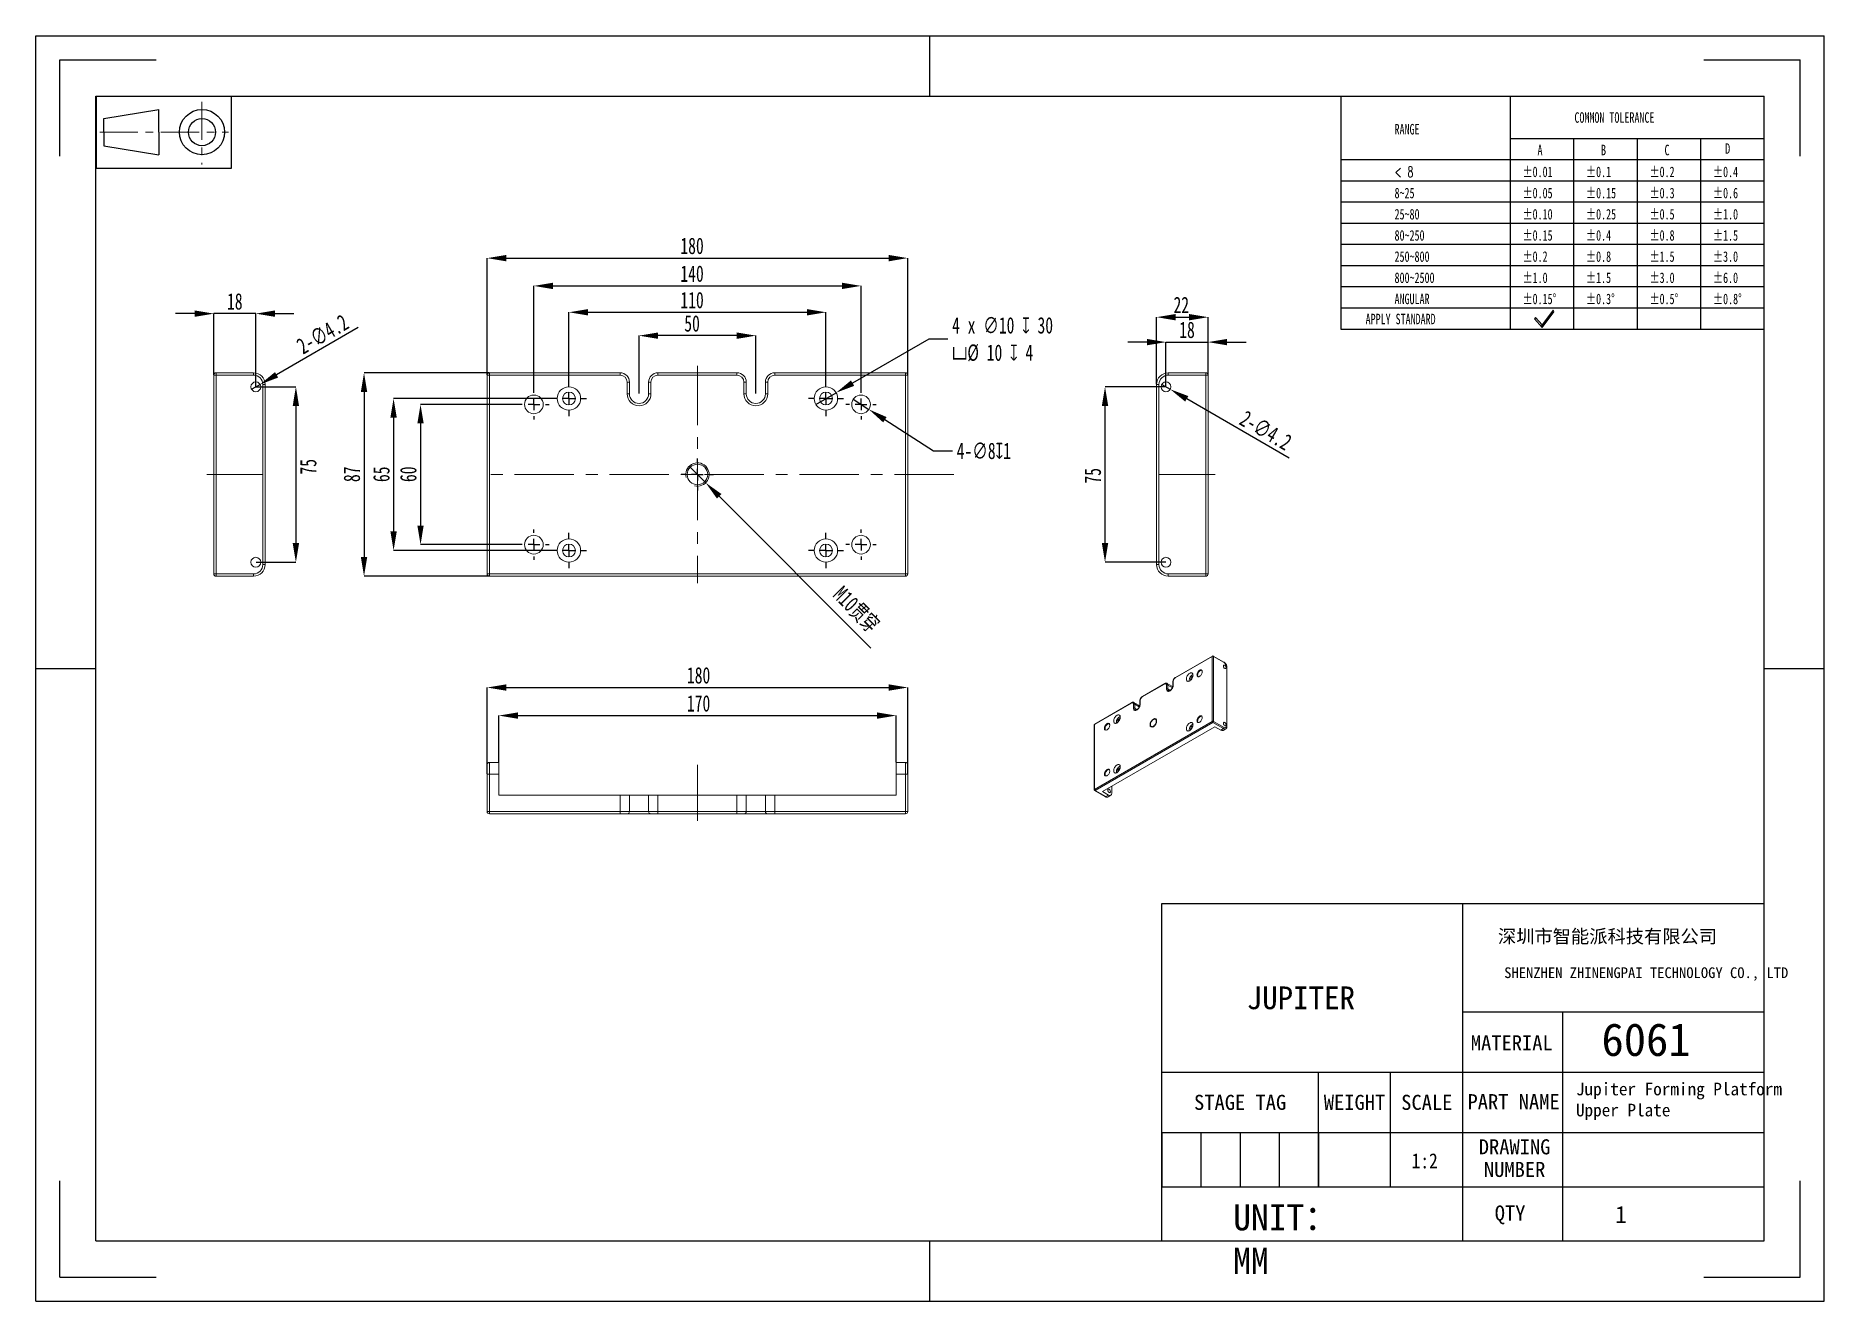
# Model space of a CAD drawing. Header units: millimetres. Extents: x 360 to 742, y 2 to 272.
import ezdxf

# ---------------------------------------------------------------- set-up
doc = ezdxf.new("R2010")
doc.units = ezdxf.units.MM
doc.header["$PDSIZE"] = -1
doc.linetypes.add('CENTER', pattern=[10.16, 6.35, -1.27, 1.27, -1.27])
doc.linetypes.add('CENTERX2', pattern=[20.32, 12.7, -2.54, 2.54, -2.54])
doc.layers.add('DEFAULT_1', color=7, linetype='CENTER', lineweight=18)
doc.layers.add('尺寸线层', color=3, linetype='Continuous', lineweight=18)
doc.layers.add('图框', color=7, linetype='Continuous')
doc.styles.add('SLDTEXTSTYLE4', font='TXT', dxfattribs={"width": 0.7})
doc.styles.add('SLDTEXTSTYLE5', font='TXT', dxfattribs={"width": 0.642857, "bigfont": 'bigfont'})
doc.styles.add('TEXTSTYLE_2', font='')
doc.styles.add('TEXTSTYLE_3', font='')
doc.styles.get('TEXTSTYLE_2').set_extended_font_data('宋体')
doc.styles.get('TEXTSTYLE_3').set_extended_font_data('宋体')
doc.dimstyles.new('SLDDIMSTYLE0', dxfattribs={"dimtxt": 3.5, "dimasz": 4.08, "dimexe": 0, "dimexo": 0.0625, "dimgap": 0.875, "dimtad": 2, "dimdec": 1, "dimlfac": 2, "dimrnd": 1e-09, "dimzin": 12, "dimdsep": 46, "dimtxsty": 'SLDTEXTSTYLE4', "dimsah": 1, "dimcen": 0.09, "dimadec": 0, "dimazin": 3, "dimtfac": 1, "dimtdec": 1, "dimtofl": 0, "dimtmove": 0, "dimatfit": 3, "dimfxl": 1, "dimfrac": 2, "dimtolj": 1, "dimtzin": 12, "dimarcsym": 0})
doc.dimstyles.new('SLDDIMSTYLE1', dxfattribs={"dimtxt": 3.5, "dimasz": 4.08, "dimexe": 0, "dimexo": 0.0625, "dimgap": 0.875, "dimtad": 2, "dimdec": 1, "dimlfac": 2, "dimrnd": 1e-09, "dimzin": 12, "dimdsep": 46, "dimtxsty": 'SLDTEXTSTYLE4', "dimblk1": 'NONE', "dimsah": 1, "dimcen": 0, "dimadec": 0, "dimazin": 3, "dimtfac": 1, "dimtdec": 1, "dimtmove": 0, "dimatfit": 3, "dimldrblk": 'NONE', "dimfxl": 1, "dimfrac": 2, "dimtolj": 1, "dimtzin": 12, "dimarcsym": 0})
doc.dimstyles.new('SLDDIMSTYLE2', dxfattribs={"dimtxt": 3.5, "dimasz": 4.08, "dimexe": 0, "dimexo": 0.0625, "dimgap": 0.875, "dimtad": 0, "dimtih": 1, "dimtoh": 1, "dimdec": 1, "dimlfac": 2, "dimrnd": 1e-09, "dimzin": 12, "dimdsep": 46, "dimtxsty": 'SLDTEXTSTYLE4', "dimblk1": 'NONE', "dimsah": 1, "dimcen": 0, "dimadec": 0, "dimazin": 3, "dimtfac": 1, "dimtdec": 1, "dimtmove": 0, "dimatfit": 3, "dimldrblk": 'NONE', "dimfxl": 1, "dimfrac": 2, "dimtolj": 1, "dimtzin": 12, "dimarcsym": 0})
doc.dimstyles.new('SLDDIMSTYLE3', dxfattribs={"dimtxt": 3.5, "dimasz": 4.08, "dimexe": 0, "dimexo": 0.0625, "dimgap": 0.875, "dimtad": 0, "dimtih": 1, "dimtoh": 1, "dimdec": 1, "dimlfac": 2, "dimrnd": 1e-09, "dimzin": 12, "dimdsep": 46, "dimtxsty": 'SLDTEXTSTYLE4', "dimblk1": 'NONE', "dimsah": 1, "dimcen": 0, "dimadec": 0, "dimazin": 3, "dimtfac": 1, "dimtdec": 1, "dimtmove": 0, "dimatfit": 3, "dimldrblk": 'NONE', "dimfxl": 1, "dimfrac": 2, "dimtolj": 1, "dimtzin": 12, "dimarcsym": 0})
doc.dimstyles.new('SLDDIMSTYLE4', dxfattribs={"dimtxt": 3.5, "dimasz": 4.08, "dimexe": 0, "dimexo": 0.0625, "dimgap": 0.875, "dimtad": 2, "dimdec": 1, "dimlfac": 2, "dimrnd": 1e-09, "dimzin": 12, "dimdsep": 46, "dimtxsty": 'SLDTEXTSTYLE4', "dimsah": 1, "dimcen": 0.09, "dimadec": 0, "dimazin": 3, "dimtfac": 1, "dimtdec": 1, "dimtmove": 0, "dimatfit": 0, "dimfxl": 1, "dimfrac": 2, "dimtolj": 1, "dimtzin": 12, "dimarcsym": 0})
doc.dimstyles.new('SLDDIMSTYLE5', dxfattribs={"dimtxt": 3.5, "dimasz": 4.08, "dimexe": 0, "dimexo": 0.0625, "dimgap": 0.875, "dimtad": 2, "dimdec": 1, "dimlfac": 2, "dimrnd": 1e-09, "dimzin": 12, "dimdsep": 46, "dimtxsty": 'SLDTEXTSTYLE4', "dimblk1": 'NONE', "dimsah": 1, "dimcen": 0, "dimadec": 0, "dimazin": 3, "dimtfac": 1, "dimtdec": 1, "dimtmove": 0, "dimatfit": 3, "dimldrblk": 'NONE', "dimfxl": 1, "dimfrac": 2, "dimtolj": 1, "dimtzin": 12, "dimarcsym": 0})

msp = doc.modelspace()

# ---------------------------------------------------------------- texts
at = {"attachment_point": 1}
for s, insert, char_height, width, style in [('RANGE', (650.527, 253.437), 2.246, 22.05942, 'SLDTEXTSTYLE4'), ('COMMON TOLERANCE', (689.019, 255.937), 2.24599, 73.94176, 'SLDTEXTSTYLE4'), ('A', (681.119, 248.993), 2.246, 3.245, 'SLDTEXTSTYLE4'), ('B', (694.705, 248.993), 2.246, 3.19312, 'SLDTEXTSTYLE4'), ('C', (708.291, 248.993), 2.246, 3.23085, 'SLDTEXTSTYLE4'), ('D', (721.275, 249.298), 2.246, 3.19312, 'SLDTEXTSTYLE4'), ('< 8', (650.527, 244.323), 2.246, 10.7794, 'SLDTEXTSTYLE5'), ('%%P0.01', (677.924, 244.323), 2.246, 15.72506, 'SLDTEXTSTYLE4'), ('%%P0.1', (691.51, 244.323), 2.246, 11.79144, 'SLDTEXTSTYLE4'), ('%%P0.2', (705.096, 244.323), 2.246, 13.41394, 'SLDTEXTSTYLE4'), ('%%P0.4', (718.682, 244.323), 2.246, 13.36206, 'SLDTEXTSTYLE4'), ('8~25', (650.527, 239.795), 2.246, 17.39473, 'SLDTEXTSTYLE4'), ('%%P0.05', (677.924, 239.795), 2.246, 17.34757, 'SLDTEXTSTYLE4'), ('%%P0.15', (691.51, 239.795), 2.246, 16.5599, 'SLDTEXTSTYLE4'), ('%%P0.3', (705.096, 239.795), 2.246, 13.41394, 'SLDTEXTSTYLE4'), ('%%P0.6', (718.682, 239.795), 2.246, 13.41394, 'SLDTEXTSTYLE4'), ('25~80', (650.527, 235.266), 2.246, 21.32836, 'SLDTEXTSTYLE4'), ('%%P0.10', (677.924, 235.266), 2.246, 15.77695, 'SLDTEXTSTYLE4'), ('%%P0.25', (691.51, 235.266), 2.246, 18.13052, 'SLDTEXTSTYLE4'), ('%%P0.5', (705.096, 235.266), 2.246, 13.41394, 'SLDTEXTSTYLE4'), ('%%P1.0', (718.682, 235.266), 2.246, 11.84332, 'SLDTEXTSTYLE4'), ('80~250', (650.527, 230.737), 2.246, 25.26198, 'SLDTEXTSTYLE4'), ('%%P0.15', (677.924, 230.737), 2.246, 16.5599, 'SLDTEXTSTYLE4'), ('%%P0.4', (691.51, 230.737), 2.246, 13.36206, 'SLDTEXTSTYLE4'), ('%%P0.8', (705.096, 230.737), 2.246, 13.41394, 'SLDTEXTSTYLE4'), ('%%P1.5', (718.682, 230.737), 2.246, 12.62627, 'SLDTEXTSTYLE4'), ('250~800', (650.527, 226.209), 2.246, 29.1956, 'SLDTEXTSTYLE4'), ('%%P0.2', (677.924, 226.209), 2.246, 13.41394, 'SLDTEXTSTYLE4'), ('%%P0.8', (691.51, 226.209), 2.246, 13.41394, 'SLDTEXTSTYLE4'), ('%%P1.5', (705.096, 226.209), 2.246, 12.62627, 'SLDTEXTSTYLE4'), ('%%P3.0', (718.682, 226.209), 2.246, 13.41394, 'SLDTEXTSTYLE4'), ('800~2500', (650.527, 221.68), 2.246, 33.12923, 'SLDTEXTSTYLE4'), ('%%P1.0', (677.924, 221.68), 2.246, 11.84332, 'SLDTEXTSTYLE4'), ('%%P1.5', (691.51, 221.68), 2.246, 12.62627, 'SLDTEXTSTYLE4'), ('%%P3.0', (705.096, 221.68), 2.246, 13.41394, 'SLDTEXTSTYLE4'), ('%%P6.0', (718.682, 221.68), 2.246, 13.41394, 'SLDTEXTSTYLE4'), ('ANGULAR', (650.527, 217.151), 2.246, 31.54446, 'SLDTEXTSTYLE4'), ('%%P0.15%%D', (677.924, 217.151), 2.246, 19.72472, 'SLDTEXTSTYLE4'), ('%%P0.3%%D', (691.51, 217.151), 2.246, 16.57876, 'SLDTEXTSTYLE4'), ('%%P0.5%%D', (705.096, 217.151), 2.246, 16.57876, 'SLDTEXTSTYLE4'), ('%%P0.8%%D', (718.682, 217.151), 2.246, 16.57876, 'SLDTEXTSTYLE4'), ('APPLY STANDARD', (644.333, 212.853), 2.24599, 64.56049, 'SLDTEXTSTYLE4')]:
    msp.add_mtext(s, dxfattribs=dict(at, insert=insert, char_height=char_height, width=width, style=style))
at = {"color": 7, "linetype": 'Continuous', "insert": (696.093, 81.151), "char_height": 2.86391, "width": 67.94821, "attachment_point": 2, "style": 'TEXTSTYLE_2'}
msp.add_mtext('深圳市智能派科技有限公司', dxfattribs=at)
at = {"color": 7, "linetype": 'Continuous', "attachment_point": 2, "line_spacing_factor": 0.9, "style": 'TEXTSTYLE_3'}
for s, insert, char_height, width in [('MATERIAL\\P ', (675.606, 58.569), 3.2212, 46.56486), ('PART NAME', (675.999, 45.984), 3.2212, 26.98848), ('STAGE TAG ', (617.481, 45.838), 3.2212, 38.95697), ('WEIGHT', (641.963, 45.838), 3.2212, 14.15588), ('SCALE', (657.425, 45.838), 3.2212, 14.15588), ('DRAWING NUMBER', (676.214, 36.33), 3.22125, 26.98848), ('QTY', (675.249, 22.177), 3.2212, 35.95561)]:
    msp.add_mtext(s, dxfattribs=dict(at, insert=insert, char_height=char_height, width=width))
at = {"insert": (654.181, 30.058), "char_height": 3.22125, "width": 7.72133, "attachment_point": 7}
msp.add_mtext('{\\W0.85;1:2}', dxfattribs=at)
at = {"layer": '尺寸线层', "attachment_point": 1}
for s, insert, char_height, width in [('SHENZHEN ZHINENGPAI TECHNOLOGY CO., LTD', (673.986, 73.098), 2.29113, 64.82652), ('JUPITER', (618.883, 69.016), 4.8671, 39.72038), ('6061', (694.814, 61.148), 7, 24.85263), ('UNIT：MM', (615.998, 22.45), 5.5885, 21.66224)]:
    msp.add_mtext(s, dxfattribs=dict(at, insert=insert, char_height=char_height, width=width))
at = {"layer": '尺寸线层', "linetype": 'CENTERX2', "insert": (689.344, 48.432), "char_height": 3.6, "width": 45.60353, "attachment_point": 1}
msp.add_mtext('{\\H0.75x;Jupiter Forming Platform Upper Plate}', dxfattribs=at)
at = {"layer": '尺寸线层', "ltscale": 0.2, "insert": (697.746, 22.067), "char_height": 3.65, "width": 21.89288, "attachment_point": 1}
msp.add_mtext('1\\P\\P', dxfattribs=at)

# ---------------------------------------------------------------- blocks, each defined once
blk = doc.blocks.new('_D')
at = {"layer": 'Defpoints', "color": 0, "transparency": 16777216}
for p in [(536.36, 218.81), (466.36, 196.73), (536.36, 196.73)]:
    blk.add_point(p, dxfattribs=at)
at = {"layer": '图框', "color": 0, "lineweight": -2, "transparency": 16777216}
for p, q in [((466.36, 196.79), (466.36, 218.81)), ((470.44, 218.81), (532.28, 218.81)), ((536.36, 196.79), (536.36, 218.81))]:
    blk.add_line(p, q, dxfattribs=at)
at = {"layer": '图框', "color": 0, "transparency": 16777216}
for points in [[(470.44, 219.49), (470.44, 218.13), (466.36, 218.81)], [(532.28, 219.49), (532.28, 218.13), (536.36, 218.81)]]:
    blk.add_solid(points, dxfattribs=at)
at = {"layer": '图框', "color": 0, "transparency": 16777216, "insert": (500.21, 223.18), "char_height": 3.5, "attachment_point": 2, "style": 'SLDTEXTSTYLE4'}
blk.add_mtext('\\A1;140', dxfattribs=at)
blk = doc.blocks.new('_D_1')
at = {"layer": 'Defpoints', "color": 0, "transparency": 16777216}
for p in [(528.86, 213.17), (473.86, 198.48), (528.86, 198.48)]:
    blk.add_point(p, dxfattribs=at)
at = {"layer": '图框', "color": 0, "lineweight": -2, "transparency": 16777216}
for p, q in [((473.86, 198.54), (473.86, 213.17)), ((477.94, 213.17), (524.78, 213.17)), ((528.86, 198.54), (528.86, 213.17))]:
    blk.add_line(p, q, dxfattribs=at)
at = {"layer": '图框', "color": 0, "transparency": 16777216}
for points in [[(477.94, 213.85), (477.94, 212.49), (473.86, 213.17)], [(524.78, 213.85), (524.78, 212.49), (528.86, 213.17)]]:
    blk.add_solid(points, dxfattribs=at)
at = {"layer": '图框', "color": 0, "transparency": 16777216, "insert": (500.21, 217.54), "char_height": 3.5, "attachment_point": 2, "style": 'SLDTEXTSTYLE4'}
blk.add_mtext('\\A1;110', dxfattribs=at)
blk = doc.blocks.new('_D_2')
at = {"layer": 'Defpoints', "color": 0, "transparency": 16777216}
for p in [(470.11, 194.73), (436.34, 162.23), (470.11, 162.23)]:
    blk.add_point(p, dxfattribs=at)
at = {"layer": '图框', "color": 0, "lineweight": -2, "transparency": 16777216}
for p, q in [((470.05, 194.73), (436.34, 194.73)), ((436.34, 190.65), (436.34, 166.31)), ((470.05, 162.23), (436.34, 162.23))]:
    blk.add_line(p, q, dxfattribs=at)
at = {"layer": '图框', "color": 0, "transparency": 16777216}
for points in [[(435.66, 190.65), (437.02, 190.65), (436.34, 194.73)], [(435.66, 166.31), (437.02, 166.31), (436.34, 162.23)]]:
    blk.add_solid(points, dxfattribs=at)
at = {"layer": '图框', "color": 0, "transparency": 16777216, "insert": (431.97, 178.53), "char_height": 3.5, "attachment_point": 2, "rotation": 90, "style": 'SLDTEXTSTYLE4'}
blk.add_mtext('\\A1;65', dxfattribs=at)
blk = doc.blocks.new('_D_3')
at = {"layer": 'Defpoints', "color": 0, "transparency": 16777216}
for p in [(463.11, 193.48), (442.11, 163.48), (463.11, 163.48)]:
    blk.add_point(p, dxfattribs=at)
at = {"layer": '图框', "color": 0, "lineweight": -2, "transparency": 16777216}
for p, q in [((463.05, 193.48), (442.11, 193.48)), ((442.11, 189.4), (442.11, 167.56)), ((463.05, 163.48), (442.11, 163.48))]:
    blk.add_line(p, q, dxfattribs=at)
at = {"layer": '图框', "color": 0, "transparency": 16777216}
for points in [[(441.43, 189.4), (442.79, 189.4), (442.11, 193.48)], [(441.43, 167.56), (442.79, 167.56), (442.11, 163.48)]]:
    blk.add_solid(points, dxfattribs=at)
at = {"layer": '图框', "color": 0, "transparency": 16777216, "insert": (437.73, 178.53), "char_height": 3.5, "attachment_point": 2, "rotation": 90, "style": 'SLDTEXTSTYLE4'}
blk.add_mtext('\\A1;60', dxfattribs=at)
blk = doc.blocks.new('_D_4')
at = {"layer": 'Defpoints', "color": 0, "transparency": 16777216}
for p in [(499.6, 180.25), (503.13, 176.71)]:
    blk.add_point(p, dxfattribs=at)
at = {"layer": '图框', "color": 0, "lineweight": -2, "transparency": 16777216}
for p, q in [((499.6, 180.25), (503.13, 176.71)), ((538.47, 141.37), (506.02, 173.83))]:
    blk.add_line(p, q, dxfattribs=at)
at = {"layer": '图框', "color": 0, "transparency": 16777216}
blk.add_solid([(506.5, 174.31), (505.53, 173.35), (503.13, 176.71)], dxfattribs=at)
at = {"layer": '图框', "color": 0, "transparency": 16777216, "insert": (532.62, 154.95), "char_height": 3.5, "attachment_point": 1, "rotation": 315, "style": 'SLDTEXTSTYLE4'}
blk.add_mtext('\\A1;M10贯穿', dxfattribs=at)
blk = doc.blocks.new('_NONE')
blk = doc.blocks.new('_D_5')
at = {"layer": 'Defpoints', "color": 0, "transparency": 16777216}
for p in [(546.36, 224.75), (456.36, 199.73), (546.36, 199.73)]:
    blk.add_point(p, dxfattribs=at)
at = {"layer": '图框', "color": 0, "lineweight": -2, "transparency": 16777216}
for p, q in [((456.36, 199.79), (456.36, 224.75)), ((460.44, 224.75), (542.28, 224.75)), ((546.36, 199.79), (546.36, 224.75))]:
    blk.add_line(p, q, dxfattribs=at)
at = {"layer": '图框', "color": 0, "transparency": 16777216}
for points in [[(460.44, 225.43), (460.44, 224.07), (456.36, 224.75)], [(542.28, 225.43), (542.28, 224.07), (546.36, 224.75)]]:
    blk.add_solid(points, dxfattribs=at)
at = {"layer": '图框', "color": 0, "transparency": 16777216, "insert": (500.21, 229.13), "char_height": 3.5, "attachment_point": 2, "style": 'SLDTEXTSTYLE4'}
blk.add_mtext('\\A1;180', dxfattribs=at)
blk = doc.blocks.new('_D_6')
at = {"layer": 'Defpoints', "color": 0, "transparency": 16777216}
for p in [(488.86, 208.17), (488.86, 195.73), (513.86, 195.73)]:
    blk.add_point(p, dxfattribs=at)
at = {"layer": '图框', "color": 0, "lineweight": -2, "transparency": 16777216}
for p, q in [((488.86, 195.79), (488.86, 208.17)), ((509.78, 208.17), (492.94, 208.17)), ((513.86, 195.79), (513.86, 208.17))]:
    blk.add_line(p, q, dxfattribs=at)
at = {"layer": '图框', "color": 0, "transparency": 16777216}
for points in [[(492.94, 208.85), (492.94, 207.49), (488.86, 208.17)], [(509.78, 208.85), (509.78, 207.49), (513.86, 208.17)]]:
    blk.add_solid(points, dxfattribs=at)
at = {"layer": '图框', "color": 0, "transparency": 16777216, "insert": (500.21, 212.54), "char_height": 3.5, "attachment_point": 2, "style": 'SLDTEXTSTYLE4'}
blk.add_mtext('\\A1;50', dxfattribs=at)
blk = doc.blocks.new('_D_7')
at = {"layer": 'Defpoints', "color": 0, "transparency": 16777216}
for p in [(456.86, 200.23), (430.02, 156.73), (456.86, 156.73)]:
    blk.add_point(p, dxfattribs=at)
at = {"layer": '图框', "color": 0, "lineweight": -2, "transparency": 16777216}
for p, q in [((456.8, 200.23), (430.02, 200.23)), ((430.02, 196.15), (430.02, 160.81)), ((456.8, 156.73), (430.02, 156.73))]:
    blk.add_line(p, q, dxfattribs=at)
at = {"layer": '图框', "color": 0, "transparency": 16777216}
for points in [[(429.34, 196.15), (430.7, 196.15), (430.02, 200.23)], [(429.34, 160.81), (430.7, 160.81), (430.02, 156.73)]]:
    blk.add_solid(points, dxfattribs=at)
at = {"layer": '图框', "color": 0, "transparency": 16777216, "insert": (425.65, 178.53), "char_height": 3.5, "attachment_point": 2, "rotation": 90, "style": 'SLDTEXTSTYLE4'}
blk.add_mtext('\\A1;87', dxfattribs=at)
blk = doc.blocks.new('_D_8')
at = {"layer": 'Defpoints', "color": 0, "transparency": 16777216}
for p in [(531.03, 195.98), (526.7, 193.48)]:
    blk.add_point(p, dxfattribs=at)
at = {"layer": '图框', "color": 0, "lineweight": -2, "transparency": 16777216}
for p, q in [((550.89, 207.43), (534.56, 198.02)), ((554.97, 207.43), (550.89, 207.43)), ((526.7, 193.48), (531.03, 195.98))]:
    blk.add_line(p, q, dxfattribs=at)
at = {"layer": '图框', "color": 0, "transparency": 16777216}
blk.add_solid([(534.22, 198.6), (534.9, 197.43), (531.03, 195.98)], dxfattribs=at)
at = {"layer": '图框', "color": 0, "transparency": 16777216, "insert": (555.85, 212.13), "char_height": 3.5, "attachment_point": 1, "style": 'SLDTEXTSTYLE4'}
blk.add_mtext('\\A1;4 x ∅10 {\\fGDT;x} 30\\P{\\fGDT;v}%%c 10 {\\fGDT;x} 4\\P', dxfattribs=at)
blk = doc.blocks.new('_D_9')
at = {"layer": 'Defpoints', "color": 0, "transparency": 16777216}
for p in [(534.68, 194.56), (538.05, 192.4)]:
    blk.add_point(p, dxfattribs=at)
at = {"layer": '图框', "color": 0, "lineweight": -2, "transparency": 16777216}
for p, q in [((534.68, 194.56), (538.05, 192.4)), ((551.87, 183.5), (541.48, 190.19)), ((555.95, 183.5), (551.87, 183.5))]:
    blk.add_line(p, q, dxfattribs=at)
at = {"layer": '图框', "color": 0, "transparency": 16777216}
blk.add_solid([(541.84, 190.76), (541.11, 189.62), (538.05, 192.4)], dxfattribs=at)
at = {"layer": '图框', "color": 0, "transparency": 16777216, "insert": (556.83, 185.29), "char_height": 3.5, "attachment_point": 1, "style": 'SLDTEXTSTYLE4'}
blk.add_mtext('\\A1;4-∅8{\\fGDT;x}1', dxfattribs=at)
blk = doc.blocks.new('SW_CENTERMARKSYMBOL_0')
at = {"layer": '图框', "color": 0}
for p, q in [((-2.5, 0), (-3.45, 0)), ((0, 0), (-1.25, 0)), ((0, 2.5), (0, 3.45)), ((0, 0), (0, 1.25)), ((0, 0), (0, -1.25)), ((0, 0), (1.25, 0)), ((2.5, 0), (3.45, 0)), ((0, -2.5), (0, -3.45))]:
    blk.add_line(p, q, dxfattribs=at)
blk = doc.blocks.new('SW_CENTERMARKSYMBOL_1')
at = {"layer": '图框', "color": 0}
for p, q in [((-2.5, 0), (-3.75, 0)), ((0, 0), (-1.25, 0)), ((0, 2.5), (0, 3.75)), ((0, 0), (0, 1.25)), ((0, 0), (0, -1.25)), ((0, 0), (1.25, 0)), ((2.5, 0), (3.75, 0)), ((0, -2.5), (0, -3.75))]:
    blk.add_line(p, q, dxfattribs=at)
blk = doc.blocks.new('SW_CENTERMARKSYMBOL_2')
at = {"layer": '图框', "color": 0}
for p, q in [((-2.5, 0), (-3.75, 0)), ((0, 0), (-1.25, 0)), ((0, 2.5), (0, 3.75)), ((0, 0), (0, 1.25)), ((0, 0), (0, -1.25)), ((0, 0), (1.25, 0)), ((2.5, 0), (3.75, 0)), ((0, -2.5), (0, -3.75))]:
    blk.add_line(p, q, dxfattribs=at)
blk = doc.blocks.new('SW_CENTERMARKSYMBOL_3')
at = {"layer": '图框', "color": 0}
for p, q in [((-2.5, 0), (-3.75, 0)), ((0, 0), (-1.25, 0)), ((0, 2.5), (0, 3.75)), ((0, 0), (0, 1.25)), ((0, 0), (0, -1.25)), ((0, 0), (1.25, 0)), ((2.5, 0), (3.75, 0)), ((0, -2.5), (0, -3.75))]:
    blk.add_line(p, q, dxfattribs=at)
blk = doc.blocks.new('SW_CENTERMARKSYMBOL_4')
at = {"layer": '图框', "color": 0}
for p, q in [((-2.5, 0), (-3.75, 0)), ((0, 0), (-1.25, 0)), ((0, 2.5), (0, 3.75)), ((0, 0), (0, 1.25)), ((0, 0), (0, -1.25)), ((0, 0), (1.25, 0)), ((2.5, 0), (3.75, 0)), ((0, -2.5), (0, -3.75))]:
    blk.add_line(p, q, dxfattribs=at)
blk = doc.blocks.new('SW_CENTERMARKSYMBOL_5')
at = {"layer": '图框', "color": 0}
for p, q in [((-2.5, 0), (-3.25, 0)), ((0, 0), (-1.25, 0)), ((0, 2.5), (0, 3.25)), ((0, 0), (0, 1.25)), ((0, 0), (0, -1.25)), ((0, 0), (1.25, 0)), ((2.5, 0), (3.25, 0)), ((0, -2.5), (0, -3.25))]:
    blk.add_line(p, q, dxfattribs=at)
blk = doc.blocks.new('SW_CENTERMARKSYMBOL_6')
at = {"layer": '图框', "color": 0}
for p, q in [((-2.5, 0), (-3.25, 0)), ((0, 0), (-1.25, 0)), ((0, 2.5), (0, 3.25)), ((0, 0), (0, 1.25)), ((0, 0), (0, -1.25)), ((0, 0), (1.25, 0)), ((2.5, 0), (3.25, 0)), ((0, -2.5), (0, -3.25))]:
    blk.add_line(p, q, dxfattribs=at)
blk = doc.blocks.new('SW_CENTERMARKSYMBOL_7')
at = {"layer": '图框', "color": 0}
for p, q in [((-2.5, 0), (-3.25, 0)), ((0, 0), (-1.25, 0)), ((0, 2.5), (0, 3.25)), ((0, 0), (0, 1.25)), ((0, 0), (0, -1.25)), ((0, 0), (1.25, 0)), ((2.5, 0), (3.25, 0)), ((0, -2.5), (0, -3.25))]:
    blk.add_line(p, q, dxfattribs=at)
blk = doc.blocks.new('SW_CENTERMARKSYMBOL_8')
at = {"layer": '图框', "color": 0}
for p, q in [((-2.5, 0), (-3.25, 0)), ((0, 0), (-1.25, 0)), ((0, 2.5), (0, 3.25)), ((0, 0), (0, 1.25)), ((0, 0), (0, -1.25)), ((0, 0), (1.25, 0)), ((2.5, 0), (3.25, 0)), ((0, -2.5), (0, -3.25))]:
    blk.add_line(p, q, dxfattribs=at)
blk = doc.blocks.new('_D_10')
at = {"layer": 'Defpoints', "color": 0, "transparency": 16777216}
for p in [(610.62, 212.12), (610.62, 199.73), (599.62, 197.73)]:
    blk.add_point(p, dxfattribs=at)
at = {"layer": '图框', "color": 0, "lineweight": -2, "transparency": 16777216}
for p, q in [((599.62, 197.79), (599.62, 212.12)), ((603.7, 212.12), (606.54, 212.12)), ((610.62, 199.79), (610.62, 212.12))]:
    blk.add_line(p, q, dxfattribs=at)
at = {"layer": '图框', "color": 0, "transparency": 16777216}
for points in [[(603.7, 212.8), (603.7, 211.44), (599.62, 212.12)], [(606.54, 212.8), (606.54, 211.44), (610.62, 212.12)]]:
    blk.add_solid(points, dxfattribs=at)
at = {"layer": '图框', "color": 0, "transparency": 16777216, "insert": (604.89, 216.49), "char_height": 3.5, "attachment_point": 2, "style": 'SLDTEXTSTYLE4'}
blk.add_mtext('\\A1;22', dxfattribs=at)
blk = doc.blocks.new('_D_11')
at = {"layer": 'Defpoints', "color": 0, "transparency": 16777216}
for p in [(588.57, 197.23), (601.62, 197.23), (601.62, 159.73)]:
    blk.add_point(p, dxfattribs=at)
at = {"layer": '图框', "color": 0, "lineweight": -2, "transparency": 16777216}
for p, q in [((601.55, 197.23), (588.57, 197.23)), ((588.57, 163.81), (588.57, 193.15)), ((601.55, 159.73), (588.57, 159.73))]:
    blk.add_line(p, q, dxfattribs=at)
at = {"layer": '图框', "color": 0, "transparency": 16777216}
for points in [[(587.89, 193.15), (589.25, 193.15), (588.57, 197.23)], [(587.89, 163.81), (589.25, 163.81), (588.57, 159.73)]]:
    blk.add_solid(points, dxfattribs=at)
at = {"layer": '图框', "color": 0, "transparency": 16777216, "insert": (584.2, 178.2), "char_height": 3.5, "attachment_point": 2, "rotation": 90, "style": 'SLDTEXTSTYLE4'}
blk.add_mtext('\\A1;75', dxfattribs=at)
blk = doc.blocks.new('_D_12')
at = {"layer": 'Defpoints', "color": 0, "transparency": 16777216}
for p in [(610.62, 206.79), (610.62, 199.73), (601.62, 197.23)]:
    blk.add_point(p, dxfattribs=at)
at = {"layer": '图框', "color": 0, "lineweight": -2, "transparency": 16777216}
for p, q in [((597.54, 206.79), (593.46, 206.79)), ((601.62, 197.29), (601.62, 206.79)), ((601.62, 206.79), (610.62, 206.79)), ((610.62, 199.79), (610.62, 206.79)), ((614.7, 206.79), (618.78, 206.79))]:
    blk.add_line(p, q, dxfattribs=at)
at = {"layer": '图框', "color": 0, "transparency": 16777216}
for points in [[(597.54, 207.47), (597.54, 206.11), (601.62, 206.79)], [(614.7, 207.47), (614.7, 206.11), (610.62, 206.79)]]:
    blk.add_solid(points, dxfattribs=at)
at = {"layer": '图框', "color": 0, "transparency": 16777216, "insert": (606.12, 211.17), "char_height": 3.5, "attachment_point": 2, "style": 'SLDTEXTSTYLE4'}
blk.add_mtext('\\A1;18', dxfattribs=at)
blk = doc.blocks.new('_D_13')
at = {"layer": 'Defpoints', "color": 0, "transparency": 16777216}
for p in [(600.71, 197.75), (602.53, 196.7)]:
    blk.add_point(p, dxfattribs=at)
at = {"layer": '图框', "color": 0, "lineweight": -2, "transparency": 16777216}
for p, q in [((600.71, 197.75), (602.53, 196.7)), ((627.98, 182.01), (606.06, 194.66))]:
    blk.add_line(p, q, dxfattribs=at)
at = {"layer": '图框', "color": 0, "transparency": 16777216}
blk.add_solid([(606.4, 195.25), (605.72, 194.08), (602.53, 196.7)], dxfattribs=at)
at = {"layer": '图框', "color": 0, "transparency": 16777216, "insert": (618.8, 192.36), "char_height": 3.5, "attachment_point": 1, "rotation": 330, "style": 'SLDTEXTSTYLE4'}
blk.add_mtext('\\A1;2-∅4.2', dxfattribs=at)
blk = doc.blocks.new('_D_14')
at = {"layer": 'Defpoints', "color": 0, "transparency": 16777216}
for p in [(546.36, 132.93), (456.36, 114.43), (546.36, 114.43)]:
    blk.add_point(p, dxfattribs=at)
at = {"layer": '图框', "color": 0, "lineweight": -2, "transparency": 16777216}
for p, q in [((456.36, 114.49), (456.36, 132.93)), ((460.44, 132.93), (542.28, 132.93)), ((546.36, 114.49), (546.36, 132.93))]:
    blk.add_line(p, q, dxfattribs=at)
at = {"layer": '图框', "color": 0, "transparency": 16777216}
for points in [[(460.44, 133.61), (460.44, 132.25), (456.36, 132.93)], [(542.28, 133.61), (542.28, 132.25), (546.36, 132.93)]]:
    blk.add_solid(points, dxfattribs=at)
at = {"layer": '图框', "color": 0, "transparency": 16777216, "insert": (501.61, 137.3), "char_height": 3.5, "attachment_point": 2, "style": 'SLDTEXTSTYLE4'}
blk.add_mtext('\\A1;180', dxfattribs=at)
blk = doc.blocks.new('_D_15')
at = {"layer": 'Defpoints', "color": 0, "transparency": 16777216}
for p in [(543.86, 126.93), (458.86, 116.93), (543.86, 116.93)]:
    blk.add_point(p, dxfattribs=at)
at = {"layer": '图框', "color": 0, "lineweight": -2, "transparency": 16777216}
for p, q in [((458.86, 116.99), (458.86, 126.93)), ((462.94, 126.93), (539.78, 126.93)), ((543.86, 116.99), (543.86, 126.93))]:
    blk.add_line(p, q, dxfattribs=at)
at = {"layer": '图框', "color": 0, "transparency": 16777216}
for points in [[(462.94, 127.61), (462.94, 126.25), (458.86, 126.93)], [(539.78, 127.61), (539.78, 126.25), (543.86, 126.93)]]:
    blk.add_solid(points, dxfattribs=at)
at = {"layer": '图框', "color": 0, "transparency": 16777216, "insert": (501.61, 131.3), "char_height": 3.5, "attachment_point": 2, "style": 'SLDTEXTSTYLE4'}
blk.add_mtext('\\A1;170', dxfattribs=at)
blk = doc.blocks.new('_D_16')
at = {"layer": 'Defpoints', "color": 0, "transparency": 16777216}
for p in [(406.87, 197.23), (406.87, 159.73), (415.44, 159.73)]:
    blk.add_point(p, dxfattribs=at)
at = {"layer": '图框', "color": 0, "lineweight": -2, "transparency": 16777216}
for p, q in [((406.93, 197.23), (415.44, 197.23)), ((415.44, 193.15), (415.44, 163.81)), ((406.93, 159.73), (415.44, 159.73))]:
    blk.add_line(p, q, dxfattribs=at)
at = {"layer": '图框', "color": 0, "transparency": 16777216}
for points in [[(414.76, 193.15), (416.12, 193.15), (415.44, 197.23)], [(414.76, 163.81), (416.12, 163.81), (415.44, 159.73)]]:
    blk.add_solid(points, dxfattribs=at)
at = {"layer": '图框', "color": 0, "transparency": 16777216, "insert": (416.32, 180.13), "char_height": 3.5, "attachment_point": 2, "rotation": 90, "style": 'SLDTEXTSTYLE4'}
blk.add_mtext('\\A1;75', dxfattribs=at)
blk = doc.blocks.new('_D_17')
at = {"layer": 'Defpoints', "color": 0, "transparency": 16777216}
for p in [(397.87, 212.88), (397.87, 199.73), (406.87, 197.23)]:
    blk.add_point(p, dxfattribs=at)
at = {"layer": '图框', "color": 0, "lineweight": -2, "transparency": 16777216}
for p, q in [((393.79, 212.88), (389.71, 212.88)), ((397.87, 199.79), (397.87, 212.88)), ((406.87, 212.88), (397.87, 212.88)), ((406.87, 197.29), (406.87, 212.88)), ((410.95, 212.88), (415.03, 212.88))]:
    blk.add_line(p, q, dxfattribs=at)
at = {"layer": '图框', "color": 0, "transparency": 16777216}
for points in [[(393.79, 213.56), (393.79, 212.2), (397.87, 212.88)], [(410.95, 213.56), (410.95, 212.2), (406.87, 212.88)]]:
    blk.add_solid(points, dxfattribs=at)
at = {"layer": '图框', "color": 0, "transparency": 16777216, "insert": (402.37, 217.25), "char_height": 3.5, "attachment_point": 2, "style": 'SLDTEXTSTYLE4'}
blk.add_mtext('\\A1;18', dxfattribs=at)
blk = doc.blocks.new('_D_18')
at = {"layer": 'Defpoints', "color": 0, "transparency": 16777216}
for p in [(405.96, 196.7), (407.77, 197.75)]:
    blk.add_point(p, dxfattribs=at)
at = {"layer": '图框', "color": 0, "lineweight": -2, "transparency": 16777216}
for p, q in [((428.78, 209.88), (411.31, 199.79)), ((405.96, 196.7), (407.77, 197.75))]:
    blk.add_line(p, q, dxfattribs=at)
at = {"layer": '图框', "color": 0, "transparency": 16777216}
blk.add_solid([(410.97, 200.38), (411.65, 199.21), (407.77, 197.75)], dxfattribs=at)
at = {"layer": '图框', "color": 0, "transparency": 16777216, "insert": (415.22, 207.11), "char_height": 3.5, "attachment_point": 1, "rotation": 30, "style": 'SLDTEXTSTYLE4'}
blk.add_mtext('\\A1;2-∅4.2', dxfattribs=at)
blk = doc.blocks.new('96_1')
at = {"color": 7, "linetype": 'Continuous'}
for p, q in [((-11.25, 6), (-11.25, -6)), ((11.25, -6), (11.25, 6)), ((-9.93, 2.25), (-0.82, 3.75)), ((-0.82, 0), (-0.82, 3.75)), ((-9.93, 0), (-9.93, 2.25)), ((-9.93, 0), (-9.93, -2.25)), ((-0.82, 0), (-0.82, -3.75)), ((-9.93, -2.25), (-0.82, -3.75)), ((-11.25, -6), (11.25, -6))]:
    blk.add_line(p, q, dxfattribs=at)
for radius in [3.75, 2.25]:
    blk.add_circle((6.34, 0), radius, dxfattribs=at)
at = {"layer": 'DEFAULT_1', "color": 1, "linetype": 'CENTER'}
for p, q in [((6.34, 5.05), (6.34, -5.36)), ((-10.64, 0), (10.74, 0))]:
    blk.add_line(p, q, dxfattribs=at)

# ---------------------------------------------------------------- dimensions: what is measured, and where the dimension line sits
at = {"layer": '图框', "color": 3}
for base, p1, p2, angle, picture, middle in [((546.363, 224.755), (456.363, 199.729), (546.363, 199.729), 0, '_D_5', (500.207, 224.755)), ((488.863, 208.169), (513.863, 195.729), (488.863, 195.729), 0, '_D_6', (500.207, 208.169)), ((430.021, 156.729), (456.863, 200.229), (456.863, 156.729), 90, '_D_7', (430.021, 178.526)), ((415.445, 159.729), (406.865, 197.229), (406.865, 159.729), 90, '_D_16', (415.445, 180.132)), ((588.574, 197.229), (601.616, 159.729), (601.616, 197.229), 90, '_D_11', (588.574, 178.197)), ((436.343, 162.229), (470.113, 194.729), (470.113, 162.229), 90, '_D_2', (436.343, 178.526)), ((442.108, 163.479), (463.113, 193.479), (463.113, 163.479), 90, '_D_3', (442.108, 178.526))]:
    dim = msp.add_linear_dim(base=base, p1=p1, p2=p2, angle=angle, dimstyle='SLDDIMSTYLE0', dxfattribs=at)
    dim.commit()
    dim.dimension.update_dxf_attribs({"geometry": picture, "text_midpoint": middle, "dimtype": 160})
for base, p1, p2, dimstyle, picture, middle in [((536.363, 218.807), (466.363, 196.729), (536.363, 196.729), 'SLDDIMSTYLE0', '_D', (500.207, 218.807)), ((397.865, 212.878), (406.865, 197.229), (397.865, 199.729), 'SLDDIMSTYLE4', '_D_17', (402.365, 212.878)), ((528.863, 213.167), (473.863, 198.479), (528.863, 198.479), 'SLDDIMSTYLE0', '_D_1', (500.207, 213.167)), ((610.616, 212.116), (599.616, 197.729), (610.616, 199.729), 'SLDDIMSTYLE4', '_D_10', (604.887, 212.116)), ((610.616, 206.793), (601.616, 197.229), (610.616, 199.729), 'SLDDIMSTYLE4', '_D_12', (606.116, 206.793)), ((546.363, 132.925), (456.363, 114.425), (546.363, 114.425), 'SLDDIMSTYLE0', '_D_14', (501.615, 132.925)), ((543.863, 126.925), (458.863, 116.925), (543.863, 116.925), 'SLDDIMSTYLE0', '_D_15', (501.615, 126.925))]:
    dim = msp.add_linear_dim(base=base, p1=p1, p2=p2, dimstyle=dimstyle, dxfattribs=at)
    dim.commit()
    dim.dimension.update_dxf_attribs({"geometry": picture, "text_midpoint": middle, "dimtype": 160})
for p1, p2, text, dimstyle, picture, middle in [((405.956, 196.704), (407.774, 197.754), '2-<>', 'SLDDIMSTYLE5', '_D_18', (422.716, 206.381)), ((526.697, 193.481), (531.029, 195.978), '4 x <> {\\fGDT;x} 30\\P{\\fGDT;v}%%c 10 {\\fGDT;x} 4\\P', 'SLDDIMSTYLE2', '_D_8', (569.567, 207.429)), ((600.707, 197.754), (602.525, 196.704), '2-<>', 'SLDDIMSTYLE5', '_D_13', (621.92, 185.507)), ((534.681, 194.561), (538.045, 192.397), '4-<>{\\fGDT;x}1', 'SLDDIMSTYLE3', '_D_9', (563.607, 183.503))]:
    dim = msp.add_diameter_dim_2p(p1=p1, p2=p2, text=text, dimstyle=dimstyle, dxfattribs=at)
    dim.commit()
    dim.dimension.update_dxf_attribs({"geometry": picture, "text_midpoint": middle, "dimtype": 163})
dim = msp.add_diameter_dim_2p(p1=(499.595, 180.247), p2=(503.131, 176.711), text='M10贯穿', dimstyle='SLDDIMSTYLE1', override={"dimpost": '<>'}, dxfattribs=at)
dim.commit()
dim.dimension.update_dxf_attribs({"geometry": '_D_4', "text_midpoint": (533.302, 146.54), "dimtype": 163})

# ---------------------------------------------------------------- linework, layer by layer
at = {"color": 7, "linetype": 'Continuous'}
for p, q in [((359.781, 1.707), (359.781, 272.292)), ((359.781, 272.292), (742.466, 272.292)), ((551.123, 259.407), (551.123, 272.292)), ((742.466, 1.707), (742.466, 272.292)), ((364.935, 246.522), (364.935, 267.138)), ((364.935, 267.138), (385.551, 267.138)), ((716.696, 267.138), (737.312, 267.138)), ((737.312, 246.522), (737.312, 267.138)), ((372.666, 14.592), (372.666, 259.407)), ((372.666, 259.407), (729.581, 259.407)), ((729.581, 14.592), (729.581, 259.407)), ((359.781, 136.999), (372.666, 136.999)), ((729.581, 136.999), (742.466, 136.999)), ((364.935, 6.861), (364.935, 27.477)), ((737.312, 6.861), (737.312, 27.477)), ((372.666, 14.592), (729.581, 14.592)), ((551.123, 1.707), (551.123, 14.592)), ((364.935, 6.861), (385.551, 6.861)), ((716.696, 6.861), (737.312, 6.861)), ((359.781, 1.707), (742.466, 1.707))]:
    msp.add_line(p, q, dxfattribs=at)
for p, q in [((639.008, 259.407), (639.008, 209.592)), ((675.237, 259.407), (675.237, 209.592)), ((675.237, 250.349), (729.581, 250.349)), ((688.823, 250.349), (688.823, 209.592)), ((702.409, 250.349), (702.409, 209.592)), ((715.995, 250.349), (715.995, 209.592)), ((639.008, 245.821), (729.581, 245.821)), ((639.008, 241.292), (729.581, 241.292)), ((639.008, 236.763), (729.581, 236.763)), ((639.008, 232.235), (729.581, 232.235)), ((639.008, 227.706), (729.581, 227.706)), ((639.008, 223.177), (729.581, 223.177)), ((639.008, 218.649), (729.581, 218.649)), ((639.008, 214.12), (729.581, 214.12)), ((680.708, 212.045), (680.438, 211.803)), ((680.438, 211.803), (682.136, 209.919)), ((682.107, 210.491), (680.708, 212.045)), ((684.439, 213.653), (682.107, 210.491)), ((682.136, 209.919), (682.107, 210.491)), ((682.107, 210.491), (682.136, 209.919)), ((682.136, 209.919), (684.622, 213.29)), ((684.622, 213.29), (684.439, 213.653)), ((639.008, 209.592), (729.581, 209.592))]:
    msp.add_line(p, q)
at = {"color": 7, "linetype": 'Continuous', "lineweight": 15}
for p, q in [((397.865, 157.229), (397.865, 199.729)), ((397.865, 199.729), (398.365, 199.729)), ((398.365, 199.729), (398.365, 200.229)), ((398.365, 200.229), (406.365, 200.229)), ((406.365, 199.729), (398.365, 199.729)), ((398.365, 199.729), (398.365, 157.229)), ((406.365, 199.729), (406.365, 200.229)), ((456.363, 157.229), (456.363, 199.729)), ((456.863, 199.729), (456.363, 199.729)), ((456.863, 199.729), (456.863, 200.229)), ((456.863, 200.229), (484.813, 200.229)), ((456.863, 199.729), (456.863, 157.229)), ((484.813, 199.729), (456.863, 199.729)), ((484.813, 199.729), (484.813, 200.229)), ((492.913, 200.229), (509.813, 200.229)), ((492.913, 200.229), (492.913, 199.729)), ((509.813, 199.729), (492.913, 199.729)), ((509.813, 200.229), (509.813, 199.729)), ((517.913, 200.229), (517.913, 199.729)), ((517.913, 200.229), (545.863, 200.229)), ((545.863, 199.729), (517.913, 199.729)), ((545.863, 199.729), (545.863, 200.229)), ((545.863, 157.229), (545.863, 199.729)), ((545.863, 199.729), (546.363, 199.729)), ((546.363, 199.729), (546.363, 157.229)), ((602.116, 200.229), (602.116, 199.729)), ((602.116, 200.229), (610.116, 200.229)), ((610.116, 199.729), (602.116, 199.729)), ((610.116, 200.229), (610.116, 199.729)), ((610.116, 157.229), (610.116, 199.729)), ((610.616, 199.729), (610.116, 199.729)), ((610.616, 199.729), (610.616, 157.229)), ((408.365, 159.229), (408.365, 197.729)), ((408.365, 197.729), (408.865, 197.729)), ((408.865, 197.729), (408.865, 159.229)), ((486.313, 195.729), (486.313, 198.229)), ((486.313, 198.229), (486.813, 198.229)), ((486.813, 195.729), (486.313, 195.729)), ((486.813, 198.229), (486.813, 195.729)), ((490.913, 195.729), (490.913, 198.229)), ((490.913, 198.229), (491.413, 198.229)), ((490.913, 195.729), (491.413, 195.729)), ((491.413, 198.229), (491.413, 195.729)), ((511.313, 195.729), (511.313, 198.229)), ((511.813, 198.229), (511.313, 198.229)), ((511.813, 195.729), (511.313, 195.729)), ((511.813, 198.229), (511.813, 195.729)), ((515.913, 198.229), (516.413, 198.229)), ((515.913, 195.729), (515.913, 198.229)), ((515.913, 195.729), (516.413, 195.729)), ((516.413, 198.229), (516.413, 195.729)), ((600.116, 197.729), (599.616, 197.729)), ((599.616, 159.229), (599.616, 197.729)), ((600.116, 197.729), (600.116, 159.229)), ((397.865, 157.229), (398.365, 157.229)), ((398.365, 157.229), (406.365, 157.229)), ((398.365, 156.729), (398.365, 157.229)), ((406.365, 156.729), (406.365, 157.229)), ((408.365, 159.229), (408.865, 159.229)), ((456.863, 157.229), (456.363, 157.229)), ((456.863, 157.229), (545.863, 157.229)), ((456.863, 157.229), (456.863, 156.729)), ((545.863, 157.229), (546.363, 157.229)), ((545.863, 157.229), (545.863, 156.729)), ((600.116, 159.229), (599.616, 159.229)), ((602.116, 157.229), (610.116, 157.229)), ((602.116, 157.229), (602.116, 156.729)), ((610.616, 157.229), (610.116, 157.229)), ((610.116, 157.229), (610.116, 156.729)), ((406.365, 156.729), (398.365, 156.729)), ((545.863, 156.729), (456.863, 156.729)), ((610.116, 156.729), (602.116, 156.729)), ((611.5, 139.569), (603.594, 135.006)), ((611.541, 139.661), (603.636, 135.097)), ((611.5, 125.688), (611.5, 139.569)), ((614.004, 138.355), (611.741, 139.661)), ((611.783, 139.569), (611.783, 125.688)), ((614.045, 138.263), (611.783, 139.569)), ((603.112, 134.189), (603.112, 133.373)), ((603.17, 134.271), (603.17, 133.454)), ((606.55, 134.426), (606.562, 134.283)), ((614.611, 124.709), (614.611, 137.283)), ((614.67, 124.627), (614.67, 137.202)), ((596.099, 130.189), (596.099, 129.372)), ((601.303, 133.683), (596.523, 130.924)), ((601.345, 133.775), (596.565, 131.015)), ((601.728, 132.621), (601.728, 133.438)), ((602.835, 133.233), (601.845, 133.804)), ((602.01, 133.438), (602.01, 132.621)), ((594.232, 129.601), (586.327, 125.037)), ((594.274, 129.693), (586.368, 125.129)), ((594.657, 128.539), (594.657, 129.356)), ((595.764, 129.151), (594.774, 129.722)), ((594.939, 129.356), (594.939, 128.539)), ((596.04, 130.107), (596.04, 129.291)), ((586.268, 124.956), (586.268, 111.074)), ((586.327, 111.156), (611.5, 125.688)), ((586.327, 125.037), (586.327, 111.156)), ((611.641, 125.443), (586.468, 110.911)), ((588.024, 110.666), (612.066, 124.545)), ((590.994, 125.445), (591.006, 125.302)), ((606.55, 123.811), (606.562, 123.668)), ((613.904, 124.137), (611.641, 125.443)), ((611.783, 125.688), (614.045, 124.382)), ((613.338, 123.81), (612.066, 124.545)), ((613.338, 123.81), (613.904, 124.137)), ((613.838, 123.761), (614.404, 124.087)), ((456.363, 114.425), (456.363, 116.425)), ((456.863, 116.925), (456.863, 114.425)), ((456.863, 116.925), (458.863, 116.925)), ((458.863, 116.925), (458.863, 114.425)), ((543.863, 114.425), (543.863, 116.925)), ((543.863, 116.925), (545.863, 116.925)), ((545.863, 114.425), (545.863, 116.925)), ((546.363, 116.425), (546.363, 114.425)), ((590.994, 114.83), (591.006, 114.687)), ((456.863, 114.425), (456.363, 114.425)), ((456.363, 106.425), (456.363, 114.425)), ((458.863, 114.425), (456.863, 114.425)), ((456.863, 114.425), (456.863, 106.425)), ((458.863, 114.425), (458.863, 109.925)), ((545.863, 114.425), (543.863, 114.425)), ((543.863, 114.425), (543.863, 109.925)), ((546.363, 114.425), (545.863, 114.425)), ((545.863, 106.425), (545.863, 114.425)), ((546.363, 114.425), (546.363, 106.425)), ((590.004, 111.809), (590.004, 110.34)), ((484.813, 109.925), (458.863, 109.925)), ((484.813, 106.425), (484.813, 109.925)), ((484.813, 109.925), (486.813, 109.925)), ((486.813, 109.925), (486.813, 106.425)), ((490.913, 109.925), (486.813, 109.925)), ((490.913, 106.425), (490.913, 109.925)), ((490.913, 109.925), (492.913, 109.925)), ((492.913, 109.925), (492.913, 106.425)), ((509.813, 109.925), (492.913, 109.925)), ((509.813, 106.425), (509.813, 109.925)), ((509.813, 109.925), (511.813, 109.925)), ((511.813, 109.925), (511.813, 106.425)), ((515.913, 109.925), (511.813, 109.925)), ((515.913, 106.425), (515.913, 109.925)), ((515.913, 109.925), (517.913, 109.925)), ((543.863, 109.925), (517.913, 109.925)), ((517.913, 109.925), (517.913, 106.425)), ((586.368, 110.901), (588.631, 109.595)), ((586.468, 110.911), (588.731, 109.605)), ((589.297, 109.931), (588.024, 110.666)), ((588.731, 109.605), (589.297, 109.931)), ((589.231, 109.555), (589.797, 109.882)), ((456.863, 106.425), (456.363, 106.425)), ((456.863, 106.425), (484.813, 106.425)), ((456.863, 105.925), (456.863, 106.425)), ((484.813, 105.925), (456.863, 105.925)), ((484.813, 106.425), (486.813, 106.425)), ((484.813, 105.925), (484.813, 106.425)), ((486.313, 105.925), (484.813, 105.925)), ((491.413, 105.925), (486.313, 105.925)), ((486.813, 106.425), (490.913, 106.425)), ((490.913, 106.425), (492.913, 106.425)), ((492.913, 105.925), (491.413, 105.925)), ((492.913, 106.425), (509.813, 106.425)), ((492.913, 106.425), (492.913, 105.925)), ((509.813, 105.925), (492.913, 105.925)), ((509.813, 106.425), (511.813, 106.425)), ((509.813, 106.425), (509.813, 105.925)), ((511.313, 105.925), (509.813, 105.925)), ((516.413, 105.925), (511.313, 105.925)), ((511.813, 106.425), (515.913, 106.425)), ((515.913, 106.425), (517.913, 106.425)), ((517.913, 105.925), (516.413, 105.925)), ((517.913, 106.425), (545.863, 106.425)), ((517.913, 106.425), (517.913, 105.925)), ((545.863, 105.925), (517.913, 105.925)), ((546.363, 106.425), (545.863, 106.425)), ((545.863, 105.925), (545.863, 106.425))]:
    msp.add_line(p, q, dxfattribs=at)
at = {"color": 8, "linetype": 'Continuous', "lineweight": 15}
for p, q in [((602.985, 132.875), (602.01, 133.438)), ((602.529, 132.322), (602.01, 132.621)), ((595.914, 128.793), (594.939, 129.356)), ((595.458, 128.24), (594.939, 128.539))]:
    msp.add_line(p, q, dxfattribs=at)
at = {"color": 2, "linetype": 'Continuous'}
for p, q in [((600.731, 50.67), (600.731, 86.748)), ((600.731, 50.67), (600.731, 86.748)), ((600.731, 86.748), (665.156, 86.748)), ((665.156, 37.785), (665.156, 86.748)), ((665.156, 63.555), (665.156, 86.748)), ((665.156, 86.748), (729.581, 86.748)), ((665.156, 50.67), (665.156, 86.748)), ((729.581, 63.555), (729.581, 86.748)), ((665.156, 63.555), (729.581, 63.555)), ((686.446, 63.555), (686.446, 14.592)), ((729.581, 37.785), (729.581, 63.555)), ((600.731, 14.592), (600.731, 50.67)), ((600.731, 50.67), (665.156, 50.67)), ((600.731, 37.785), (600.731, 50.67)), ((600.731, 50.67), (634.232, 50.67)), ((634.232, 37.785), (634.232, 50.67)), ((634.232, 37.785), (634.232, 50.67)), ((634.232, 50.67), (665.156, 50.67)), ((649.694, 37.785), (649.694, 50.67)), ((665.156, 50.67), (729.581, 50.67)), ((665.156, 37.785), (665.156, 50.67)), ((600.731, 26.188), (600.731, 37.785)), ((600.731, 37.785), (634.232, 37.785)), ((600.731, 37.785), (634.232, 37.785)), ((600.731, 37.785), (634.232, 37.785)), ((600.731, 37.785), (600.731, 26.188)), ((609.106, 37.785), (609.106, 26.188)), ((617.481, 37.785), (617.481, 26.188)), ((625.856, 37.785), (625.856, 26.188)), ((634.232, 26.188), (634.232, 37.785)), ((634.232, 26.188), (634.232, 37.785)), ((634.232, 37.785), (665.156, 37.785)), ((634.232, 37.785), (665.156, 37.785)), ((634.232, 37.785), (634.232, 26.188)), ((649.694, 26.188), (649.694, 37.785)), ((665.156, 14.592), (665.156, 37.785)), ((665.156, 37.785), (729.581, 37.785)), ((665.156, 37.785), (729.581, 37.785)), ((665.156, 26.188), (665.156, 37.785)), ((729.581, 14.592), (729.581, 37.785)), ((600.731, 14.592), (600.731, 26.188)), ((600.731, 26.188), (665.156, 26.188)), ((600.731, 26.188), (634.232, 26.188)), ((600.731, 26.188), (634.232, 26.188)), ((634.232, 26.188), (665.156, 26.188)), ((665.156, 14.592), (665.156, 26.188)), ((665.156, 26.188), (729.581, 26.188)), ((497.651, 14.592), (528.575, 14.592)), ((528.575, 14.592), (549.191, 14.592)), ((549.191, 14.592), (580.115, 14.592)), ((580.115, 14.592), (600.731, 14.592)), ((600.731, 14.592), (665.156, 14.592)), ((665.156, 14.592), (729.581, 14.592))]:
    msp.add_line(p, q, dxfattribs=at)
at = {"color": 7, "linetype": 'Continuous', "lineweight": 15, "flags": 128}
for points in [[(605.984, 134.752), (605.996, 134.609), (606.032, 134.485), (606.09, 134.384), (606.169, 134.309), (606.265, 134.263), (606.376, 134.248), (606.498, 134.263), (606.626, 134.31), (606.757, 134.385), (606.885, 134.487), (607.007, 134.611), (607.118, 134.755), (607.214, 134.912), (607.293, 135.078), (607.351, 135.246), (607.387, 135.412), (607.399, 135.569), (607.387, 135.712), (607.351, 135.836), (607.293, 135.937), (607.214, 136.012), (607.118, 136.058), (607.007, 136.073), (606.885, 136.058), (606.757, 136.011), (606.626, 135.936), (606.498, 135.834), (606.376, 135.709), (606.265, 135.566), (606.169, 135.409), (606.09, 135.243), (606.032, 135.075), (605.996, 134.909), (605.984, 134.752)], [(606.868, 134.609), (606.881, 134.505), (606.885, 134.487)], [(608.247, 135.65), (608.259, 135.525), (608.293, 135.419), (608.349, 135.336), (608.423, 135.278), (608.514, 135.25), (608.616, 135.251), (608.727, 135.282), (608.841, 135.341), (608.955, 135.426), (609.062, 135.534), (609.159, 135.66), (609.242, 135.799), (609.307, 135.945), (609.353, 136.093), (609.376, 136.236), (609.376, 136.368), (609.353, 136.484), (609.307, 136.579), (609.242, 136.65), (609.159, 136.693), (609.062, 136.707), (608.955, 136.691), (608.841, 136.646), (608.727, 136.573), (608.616, 136.476), (608.514, 136.358), (608.423, 136.225), (608.349, 136.082), (608.293, 135.934), (608.259, 135.788), (608.247, 135.65)], [(609.277, 136.618), (609.203, 136.625), (609.096, 136.609), (608.983, 136.564), (608.869, 136.491), (608.758, 136.394), (608.655, 136.277), (608.565, 136.144), (608.49, 136), (608.434, 135.853), (608.4, 135.707), (608.389, 135.569)], [(614.187, 137.708), (614.103, 137.742), (614.026, 137.746), (613.962, 137.719), (613.917, 137.663), (613.893, 137.583), (613.893, 137.486), (613.917, 137.378), (613.962, 137.27), (614.026, 137.169), (614.103, 137.084), (614.187, 137.022), (614.271, 136.988), (614.347, 136.984), (614.411, 137.011), (614.457, 137.066), (614.481, 137.146), (614.481, 137.244), (614.457, 137.351), (614.411, 137.46), (614.347, 137.561), (614.271, 137.646), (614.187, 137.708)], [(603.17, 133.454), (603.158, 133.294), (603.121, 133.125), (603.062, 132.953), (602.982, 132.784), (602.884, 132.624), (602.77, 132.478), (602.646, 132.351), (602.515, 132.247), (602.382, 132.17), (602.251, 132.123), (602.127, 132.107), (602.014, 132.122), (601.916, 132.169), (601.836, 132.245), (601.776, 132.349), (601.74, 132.476), (601.728, 132.621)], [(590.428, 125.772), (590.44, 125.629), (590.476, 125.504), (590.534, 125.403), (590.613, 125.328), (590.709, 125.282), (590.82, 125.267), (590.942, 125.283), (591.07, 125.329), (591.2, 125.405), (591.329, 125.506), (591.45, 125.631), (591.561, 125.774), (591.658, 125.932), (591.736, 126.097), (591.795, 126.266), (591.83, 126.431), (591.842, 126.588), (591.83, 126.731), (591.795, 126.856), (591.736, 126.957), (591.658, 127.032), (591.561, 127.078), (591.45, 127.093), (591.329, 127.077), (591.2, 127.031), (591.07, 126.955), (590.942, 126.854), (590.82, 126.729), (590.709, 126.586), (590.613, 126.428), (590.534, 126.263), (590.476, 126.094), (590.44, 125.929), (590.428, 125.772)], [(596.099, 129.372), (596.087, 129.212), (596.05, 129.043), (595.991, 128.871), (595.911, 128.702), (595.812, 128.542), (595.699, 128.396), (595.575, 128.269), (595.444, 128.165), (595.311, 128.088), (595.18, 128.041), (595.056, 128.025), (594.943, 128.04), (594.845, 128.087), (594.765, 128.163), (594.705, 128.267), (594.669, 128.393), (594.657, 128.539)], [(608.247, 125.852), (608.259, 125.727), (608.293, 125.621), (608.349, 125.537), (608.423, 125.48), (608.514, 125.451), (608.616, 125.452), (608.727, 125.483), (608.841, 125.542), (608.955, 125.628), (609.062, 125.736), (609.159, 125.862), (609.242, 126.001), (609.307, 126.147), (609.353, 126.294), (609.376, 126.437), (609.376, 126.569), (609.353, 126.685), (609.307, 126.781), (609.242, 126.852), (609.159, 126.895), (609.062, 126.909), (608.955, 126.893), (608.841, 126.847), (608.727, 126.775), (608.616, 126.677), (608.514, 126.56), (608.423, 126.427), (608.349, 126.283), (608.293, 126.136), (608.259, 125.99), (608.247, 125.852)], [(609.277, 126.819), (609.203, 126.827), (609.096, 126.811), (608.983, 126.766), (608.869, 126.693), (608.758, 126.596), (608.655, 126.478), (608.565, 126.345), (608.49, 126.202), (608.434, 126.054), (608.4, 125.908), (608.389, 125.77)], [(588.448, 124.221), (588.46, 124.096), (588.494, 123.989), (588.55, 123.906), (588.624, 123.849), (588.715, 123.82), (588.817, 123.821), (588.928, 123.852), (589.042, 123.911), (589.156, 123.997), (589.263, 124.104), (589.36, 124.23), (589.443, 124.369), (589.508, 124.516), (589.554, 124.663), (589.577, 124.806), (589.577, 124.938), (589.554, 125.054), (589.508, 125.15), (589.443, 125.22), (589.36, 125.264), (589.263, 125.277), (589.156, 125.261), (589.042, 125.216), (588.928, 125.143), (588.817, 125.046), (588.715, 124.929), (588.624, 124.796), (588.55, 124.652), (588.494, 124.505), (588.46, 124.359), (588.448, 124.221)], [(589.478, 125.188), (589.404, 125.196), (589.297, 125.18), (589.184, 125.134), (589.07, 125.062), (588.959, 124.965), (588.856, 124.847), (588.766, 124.714), (588.691, 124.571), (588.635, 124.423), (588.601, 124.277), (588.59, 124.139)], [(591.312, 125.629), (591.324, 125.524), (591.329, 125.507)], [(598.291, 125.003), (598.303, 124.87), (598.338, 124.756), (598.396, 124.665), (598.473, 124.601), (598.568, 124.566), (598.675, 124.561), (598.792, 124.588), (598.913, 124.644), (599.035, 124.728), (599.151, 124.836), (599.259, 124.965), (599.353, 125.109), (599.431, 125.262), (599.488, 125.42), (599.524, 125.575), (599.536, 125.722), (599.524, 125.855), (599.488, 125.97), (599.431, 126.061), (599.353, 126.125), (599.259, 126.16), (599.151, 126.164), (599.035, 126.138), (598.913, 126.081), (598.792, 125.997), (598.675, 125.889), (598.568, 125.761), (598.473, 125.617), (598.396, 125.463), (598.338, 125.306), (598.303, 125.151), (598.291, 125.003)], [(605.984, 124.137), (605.996, 123.994), (606.032, 123.87), (606.09, 123.768), (606.169, 123.694), (606.265, 123.648), (606.376, 123.633), (606.498, 123.648), (606.626, 123.695), (606.757, 123.77), (606.885, 123.872), (607.007, 123.996), (607.118, 124.14), (607.214, 124.297), (607.293, 124.463), (607.351, 124.631), (607.387, 124.797), (607.399, 124.954), (607.387, 125.097), (607.351, 125.221), (607.293, 125.322), (607.214, 125.397), (607.118, 125.443), (607.007, 125.458), (606.885, 125.442), (606.757, 125.396), (606.626, 125.321), (606.498, 125.219), (606.376, 125.094), (606.265, 124.951), (606.169, 124.794), (606.09, 124.628), (606.032, 124.46), (605.996, 124.294), (605.984, 124.137)], [(606.868, 123.994), (606.881, 123.89), (606.885, 123.872)], [(614.187, 125.46), (614.103, 125.494), (614.026, 125.498), (613.962, 125.471), (613.917, 125.415), (613.893, 125.335), (613.893, 125.238), (613.917, 125.13), (613.962, 125.022), (614.026, 124.921), (614.103, 124.836), (614.187, 124.774), (614.271, 124.739), (614.347, 124.736), (614.411, 124.763), (614.457, 124.818), (614.481, 124.898), (614.481, 124.996), (614.457, 125.103), (614.411, 125.212), (614.347, 125.313), (614.271, 125.398), (614.187, 125.46)], [(588.448, 114.422), (588.46, 114.297), (588.494, 114.191), (588.55, 114.107), (588.624, 114.05), (588.715, 114.021), (588.817, 114.023), (588.928, 114.053), (589.042, 114.113), (589.156, 114.198), (589.263, 114.306), (589.36, 114.432), (589.443, 114.571), (589.508, 114.717), (589.554, 114.865), (589.577, 115.007), (589.577, 115.14), (589.554, 115.256), (589.508, 115.351), (589.443, 115.422), (589.36, 115.465), (589.263, 115.479), (589.156, 115.463), (589.042, 115.418), (588.928, 115.345), (588.817, 115.248), (588.715, 115.13), (588.624, 114.997), (588.55, 114.854), (588.494, 114.706), (588.46, 114.56), (588.448, 114.422)], [(589.478, 115.39), (589.404, 115.397), (589.297, 115.381), (589.184, 115.336), (589.07, 115.263), (588.959, 115.166), (588.856, 115.049), (588.766, 114.915), (588.691, 114.772), (588.635, 114.624), (588.601, 114.479), (588.59, 114.34)], [(590.428, 115.157), (590.44, 115.014), (590.476, 114.889), (590.534, 114.788), (590.613, 114.713), (590.709, 114.667), (590.82, 114.652), (590.942, 114.668), (591.07, 114.714), (591.2, 114.79), (591.329, 114.891), (591.45, 115.016), (591.561, 115.159), (591.658, 115.316), (591.736, 115.482), (591.795, 115.651), (591.83, 115.816), (591.842, 115.973), (591.83, 116.116), (591.795, 116.241), (591.736, 116.342), (591.658, 116.417), (591.561, 116.463), (591.45, 116.478), (591.329, 116.462), (591.2, 116.416), (591.07, 116.34), (590.942, 116.239), (590.82, 116.114), (590.709, 115.971), (590.613, 115.813), (590.534, 115.648), (590.476, 115.479), (590.44, 115.314), (590.428, 115.157)], [(591.312, 115.014), (591.324, 114.909), (591.329, 114.892)], [(589.438, 111.173), (589.354, 111.207), (589.278, 111.211), (589.214, 111.184), (589.168, 111.128), (589.144, 111.048), (589.144, 110.951), (589.168, 110.843), (589.214, 110.735), (589.278, 110.634), (589.354, 110.549), (589.438, 110.487), (589.522, 110.452), (589.599, 110.448), (589.663, 110.475), (589.708, 110.531), (589.732, 110.611), (589.732, 110.709), (589.708, 110.816), (589.663, 110.925), (589.599, 111.025), (589.522, 111.11), (589.438, 111.173)]]:
    msp.add_lwpolyline(points, dxfattribs=at)
at = {"color": 7, "linetype": 'Continuous', "lineweight": 0, "flags": 128}
msp.add_lwpolyline([(598.206, 124.954), (598.26, 125.298), (598.413, 125.651), (598.643, 125.961), (598.913, 126.179), (599.184, 126.273), (599.413, 126.229), (599.567, 126.052), (599.62, 125.771), (599.567, 125.427), (599.413, 125.074), (599.184, 124.765), (598.913, 124.546), (598.643, 124.452), (598.413, 124.497), (598.26, 124.673), (598.206, 124.954)], dxfattribs=at)
at = {"color": 7, "linetype": 'Continuous', "lineweight": 15}
for centre, radius in [((406.865, 197.229), 1.05), ((466.363, 193.479), 2), ((473.863, 194.729), 2.5), ((473.863, 194.729), 1.375), ((528.863, 194.729), 2.5), ((528.863, 194.729), 1.375), ((536.363, 193.479), 2), ((601.616, 197.229), 1.05), ((501.363, 178.479), 2.2), ((466.363, 163.479), 2), ((473.863, 162.229), 2.5), ((528.863, 162.229), 2.5), ((536.363, 163.479), 2), ((406.865, 159.729), 1.05), ((473.863, 162.229), 1.375), ((528.863, 162.229), 1.375), ((601.616, 159.729), 1.05)]:
    msp.add_circle(centre, radius, dxfattribs=at)
for centre, radius, start, end in [((398.365, 199.729), 0.5, 90, 180), ((406.365, 197.729), 2.5, 0, 90), ((406.365, 197.729), 2, 0, 90), ((456.863, 199.729), 0.5, 90, 180), ((484.813, 198.229), 2, 0, 90), ((484.813, 198.229), 1.5, 0, 90), ((492.913, 198.229), 2, 90, 180), ((492.913, 198.229), 1.5, 90, 180), ((509.813, 198.229), 2, 0, 90), ((509.813, 198.229), 1.5, 0, 90), ((517.913, 198.229), 2, 90, 180), ((517.913, 198.229), 1.5, 90, 180), ((545.863, 199.729), 0.5, 0, 90), ((602.116, 197.729), 2.5, 90, 180), ((602.116, 197.729), 2, 90, 180), ((610.116, 199.729), 0.5, 0, 90), ((488.863, 195.729), 2.55, 180, 0), ((488.863, 195.729), 2.05, 180, 0), ((513.863, 195.729), 2.55, 180, 0), ((513.863, 195.729), 2.05, 180, 0), ((398.365, 157.229), 0.5, 180, 270), ((406.365, 159.229), 2, 270, 0), ((406.365, 159.229), 2.5, 270, 0), ((456.863, 157.229), 0.5, 180, 270), ((545.863, 157.229), 0.5, 270, 0), ((602.116, 159.229), 2.5, 180, 270), ((602.116, 159.229), 2, 180, 270), ((610.116, 157.229), 0.5, 270, 0), ((611.641, 139.296), 0.307, 62.60967, 117.39033), ((611.641, 139.488), 0.2, 60.00269, 119.99731), ((613.383, 137.227), 1.229, 2.60548, 57.39452), ((604.091, 134.229), 0.922, 122.60548, 177.39452), ((608.008, 134.392), 1.458, 115.21858, 178.67931), ((607.648, 134.6), 0.78, 110.76032, 179.31994), ((608.846, 135.542), 0.458, 176.71033, 218.99392), ((597.02, 130.147), 0.922, 122.60548, 177.39452), ((601.469, 133.48), 0.262, 350.78596, 129.20329), ((601.869, 133.165), 0.307, 62.60967, 117.39033), ((601.869, 132.349), 0.307, 62.60967, 117.39033), ((602.608, 132.91), 0.394, 353.70115, 54.98667), ((592.452, 125.412), 1.458, 115.21858, 178.67931), ((592.092, 125.62), 0.78, 110.76032, 179.31994), ((594.398, 129.398), 0.262, 350.78596, 129.20329), ((594.798, 129.083), 0.307, 62.60967, 117.39033), ((594.798, 128.266), 0.307, 62.60967, 117.39033), ((595.537, 128.828), 0.394, 353.70115, 54.98667), ((586.468, 124.956), 0.2, 119.99731, 180), ((589.047, 124.113), 0.458, 176.71033, 218.99392), ((608.008, 123.777), 1.458, 115.21858, 178.67931), ((607.648, 123.985), 0.78, 110.76032, 179.31994), ((608.846, 125.744), 0.458, 176.71033, 218.99392), ((611.641, 125.415), 0.307, 62.60967, 117.39033), ((611.807, 125.702), 0.307, 182.60548, 237.39452), ((611.476, 125.702), 0.307, 302.60548, 357.39452), ((613.631, 124.219), 0.503, 234.38242, 294.30712), ((613.738, 124.396), 0.307, 302.60548, 357.39452), ((614.266, 124.653), 0.349, 230.79671, 9.21404), ((456.863, 116.425), 0.5, 90, 180), ((545.863, 116.425), 0.5, 0, 90), ((592.452, 114.797), 1.458, 115.21858, 178.67931), ((592.092, 115.005), 0.78, 110.76032, 179.31994), ((586.468, 111.074), 0.2, 180, 240.00269), ((586.634, 111.17), 0.307, 182.60548, 237.39452), ((589.047, 114.314), 0.458, 176.71033, 218.99392), ((589.573, 110.27), 0.437, 230.79671, 9.21404), ((456.863, 106.425), 0.5, 180, 270), ((486.313, 106.425), 0.5, 270, 0), ((491.413, 106.425), 0.5, 180, 270), ((511.313, 106.425), 0.5, 270, 0), ((516.413, 106.425), 0.5, 180, 270), ((545.863, 106.425), 0.5, 270, 0)]:
    msp.add_arc(centre, radius, start, end, dxfattribs=at)
at = {"color": 7, "linetype": 'Continuous', "lineweight": 0}
msp.add_arc((501.363, 178.479), 2.5, 255, 195, dxfattribs=at)
at = {"color": 8, "linetype": 'Continuous', "lineweight": 15}
for centre, radius, start, end in [((611.595, 139.581), 0.0959, 124.05635, 187.25583), ((611.688, 139.581), 0.0959, 352.74417, 55.94365), ((613.95, 138.275), 0.0959, 352.74417, 55.94365), ((603.212, 134.179), 0.101, 114.37466, 174.3052), ((603.692, 135.016), 0.0986, 125.01333, 186.29885), ((614.57, 137.192), 0.101, 5.6948, 65.62534), ((596.141, 130.097), 0.101, 114.37466, 174.3052), ((596.621, 130.934), 0.0986, 125.01333, 186.29885), ((601.403, 133.693), 0.101, 125.70644, 185.61965), ((601.609, 133.477), 0.403, 354.40185, 54.0473), ((602.416, 132.579), 0.408, 174.00425, 234.77789), ((603.212, 133.362), 0.101, 114.40456, 173.96283), ((594.327, 129.613), 0.0959, 124.03864, 187.25761), ((594.538, 129.395), 0.403, 354.40185, 54.0473), ((595.345, 128.497), 0.408, 174.00425, 234.77789), ((596.141, 129.28), 0.101, 114.40456, 173.96283), ((586.368, 124.946), 0.101, 114.37466, 174.3052), ((586.422, 125.049), 0.0959, 124.05635, 187.25583), ((614.195, 124.532), 0.491, 233.63167, 295.78943), ((614.574, 124.62), 0.0959, 4.04249, 67.26236), ((586.368, 111.064), 0.101, 114.37466, 174.3052), ((586.41, 110.993), 0.101, 245.69288, 305.61758), ((588.672, 109.687), 0.101, 245.69288, 305.61758), ((589.024, 110.014), 0.503, 234.38242, 294.30712)]:
    msp.add_arc(centre, radius, start, end, dxfattribs=at)
at = {"color": 7, "linetype": 'Continuous', "lineweight": 15}
for points, knots in [([(614.67, 137.202), (614.669, 137.229), (614.667, 137.308), (614.645, 137.442), (614.6, 137.602), (614.534, 137.759), (614.451, 137.91), (614.352, 138.05), (614.24, 138.175), (614.123, 138.279), (614.042, 138.331), (614.004, 138.355)], [0, 0, 0, 0, 0.0651256, 0.1841985, 0.3028527, 0.4210384, 0.5389569, 0.6570303, 0.7756239, 0.8952403, 1, 1, 1, 1]), ([(603.636, 135.097), (603.614, 135.084), (603.553, 135.046), (603.459, 134.966), (603.358, 134.854), (603.271, 134.728), (603.2, 134.591), (603.148, 134.448), (603.117, 134.312), (603.113, 134.227), (603.112, 134.189)], [0, 0, 0, 0, 0.0754746, 0.2111117, 0.3462737, 0.4809309, 0.6155484, 0.7508782, 0.8877269, 1, 1, 1, 1]), ([(596.565, 131.015), (596.543, 131.002), (596.482, 130.964), (596.388, 130.884), (596.287, 130.772), (596.2, 130.646), (596.129, 130.509), (596.076, 130.366), (596.046, 130.23), (596.042, 130.145), (596.04, 130.107)], [0, 0, 0, 0, 0.0754746, 0.2111117, 0.3462737, 0.4809309, 0.6155484, 0.7508782, 0.8877269, 1, 1, 1, 1]), ([(601.846, 133.802), (601.844, 133.804), (601.814, 133.828), (601.74, 133.849), (601.633, 133.864), (601.522, 133.85), (601.425, 133.818), (601.367, 133.787), (601.345, 133.775)], [0, 0, 0, 0, 0.0144736, 0.2253463, 0.431978, 0.6425348, 0.863972, 1, 1, 1, 1]), ([(603.112, 133.373), (603.111, 133.353), (603.11, 133.294), (603.094, 133.185), (603.058, 133.048), (603.004, 132.907), (602.934, 132.768), (602.85, 132.636), (602.755, 132.517), (602.654, 132.414), (602.551, 132.332), (602.452, 132.273), (602.361, 132.237), (602.285, 132.223), (602.225, 132.228), (602.195, 132.234), (602.182, 132.246), (602.181, 132.246)], [0, 0, 0, 0, 0.0377156, 0.1104242, 0.183841, 0.2579365, 0.3324968, 0.407246, 0.48185, 0.5559628, 0.6293111, 0.7017054, 0.7732145, 0.8445342, 0.9170505, 0.9950485, 1, 1, 1, 1]), ([(594.775, 129.72), (594.773, 129.722), (594.743, 129.746), (594.669, 129.767), (594.562, 129.782), (594.451, 129.768), (594.354, 129.736), (594.296, 129.704), (594.274, 129.693)], [0, 0, 0, 0, 0.01447356, 0.22534632, 0.43197803, 0.64253477, 0.86397202, 1, 1, 1, 1]), ([(596.04, 129.291), (596.04, 129.27), (596.039, 129.212), (596.023, 129.103), (595.987, 128.966), (595.933, 128.825), (595.863, 128.686), (595.779, 128.554), (595.684, 128.435), (595.583, 128.332), (595.48, 128.25), (595.381, 128.191), (595.29, 128.155), (595.214, 128.141), (595.154, 128.146), (595.124, 128.152), (595.11, 128.164), (595.11, 128.164)], [0, 0, 0, 0, 0.0377156, 0.1104242, 0.183841, 0.2579365, 0.3324968, 0.407246, 0.48185, 0.5559628, 0.6293111, 0.7017054, 0.7732145, 0.8445342, 0.9170505, 0.9950485, 1, 1, 1, 1]), ([(614.409, 124.094), (614.431, 124.107), (614.486, 124.14), (614.555, 124.218), (614.615, 124.322), (614.654, 124.443), (614.668, 124.547), (614.669, 124.611), (614.67, 124.627)], [0, 0, 0, 0, 0.1254396, 0.3188895, 0.5135918, 0.7154848, 0.9272344, 1, 1, 1, 1]), ([(588.631, 109.595), (588.655, 109.582), (588.724, 109.544), (588.836, 109.506), (588.964, 109.487), (589.085, 109.497), (589.174, 109.521), (589.217, 109.55), (589.226, 109.556)], [0, 0, 0, 0, 0.1230533, 0.3517061, 0.5514478, 0.742296, 0.9482127, 1, 1, 1, 1])]:
    msp.add_open_spline(points, degree=3, knots=knots, dxfattribs=at)
at = {"layer": '图框', "linetype": 'CENTERX2', "lineweight": 0}
for p, q in [((501.363, 201.729), (501.363, 155.229)), ((408.365, 178.479), (396.365, 178.479)), ((556.215, 178.479), (454.863, 178.479)), ((612.116, 178.479), (600.116, 178.479)), ((501.363, 116.425), (501.363, 104.425))]:
    msp.add_line(p, q, dxfattribs=at)

# ---------------------------------------------------------------- block references
at = {"color": 2, "linetype": 'Continuous', "xscale": 1.288499418886255, "yscale": 1.288499418886255, "zscale": 1.288499418886255}
msp.add_blockref('96_1', (387.175, 251.696), dxfattribs=at)
at = {"layer": '图框'}
for name, p in [('SW_CENTERMARKSYMBOL_6', (466.363, 193.479)), ('SW_CENTERMARKSYMBOL_3', (473.863, 194.729)), ('SW_CENTERMARKSYMBOL_2', (528.863, 194.729)), ('SW_CENTERMARKSYMBOL_5', (536.363, 193.479)), ('SW_CENTERMARKSYMBOL_0', (501.363, 178.479)), ('SW_CENTERMARKSYMBOL_7', (466.363, 163.479)), ('SW_CENTERMARKSYMBOL_4', (473.863, 162.229)), ('SW_CENTERMARKSYMBOL_1', (528.863, 162.229)), ('SW_CENTERMARKSYMBOL_8', (536.363, 163.479))]:
    msp.add_blockref(name, p, dxfattribs=at)

msp.set_redraw_order([(e.dxf.handle, doc.entitydb.next_handle()) for e in msp.query("TEXT MTEXT ATTDEF DIMENSION ARC_DIMENSION")])  # texts and dimensions are drawn at this point

doc.saveas('drawing.dxf')
